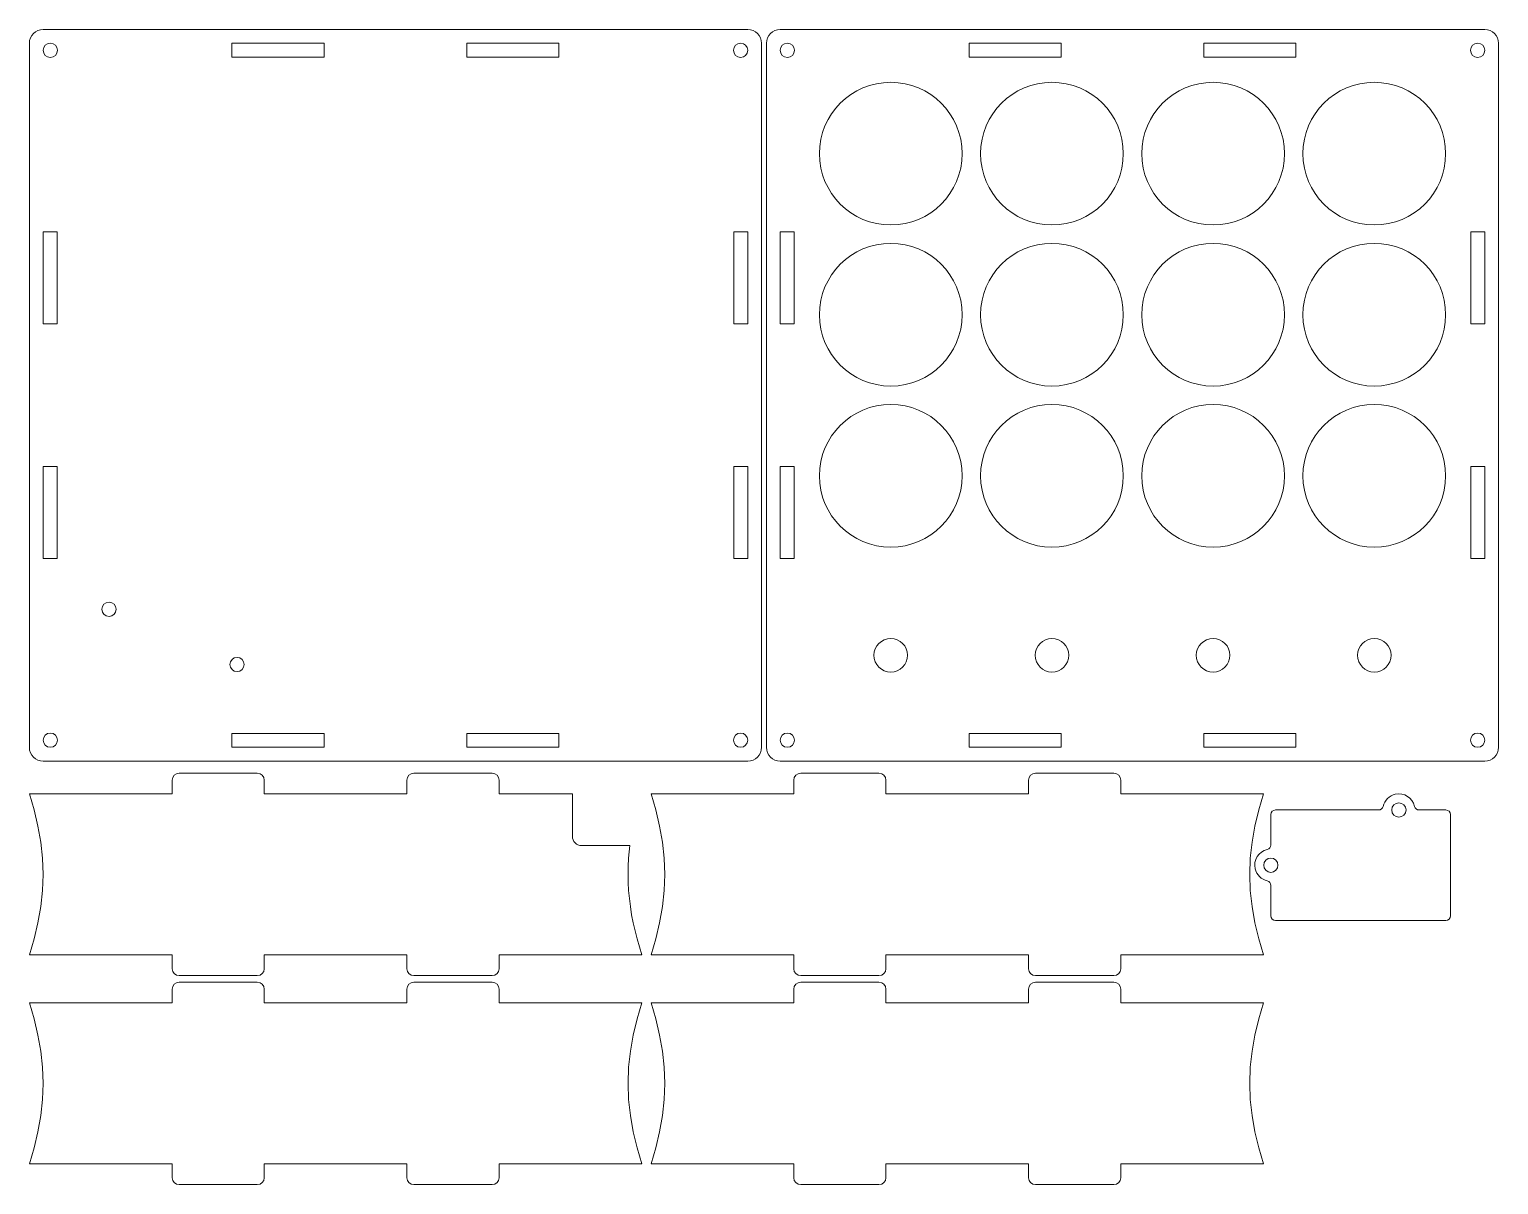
# Model space of a CAD drawing. Header units: inches. Extents: x 4 to 323, y -253 to -2.
import ezdxf

# ---------------------------------------------------------------- set-up
doc = ezdxf.new("R2010")
doc.units = ezdxf.units.IN
doc.header["$MEASUREMENT"] = 0
doc.layers.add('Layer 1', color=7, linetype='Continuous')

# ---------------------------------------------------------------- blocks, each defined once
blk = doc.blocks.new('block 3')
at = {"layer": 'Layer 1', "color": 22, "lineweight": 9, "true_color": 0xed1f24}
blk.add_open_spline([(50.25, -140.07), (50.25, -139.21), (49.56, -138.52), (48.7, -138.52), (47.85, -138.52), (47.15, -139.21), (47.15, -140.07), (47.15, -140.92), (47.85, -141.62), (48.7, -141.62), (49.56, -141.62), (50.25, -140.92), (50.25, -140.07), (50.25, -140.07), (50.25, -140.07), (50.25, -140.07)], degree=3, knots=[0, 0, 0, 0, 1, 1, 1, 2, 2, 2, 3, 3, 3, 4, 4, 4, 5, 5, 5, 5], dxfattribs=at)
blk = doc.blocks.new('block 4')
at = {"layer": 'Layer 1', "color": 22, "lineweight": 9, "true_color": 0xed1f24}
blk.add_open_spline([(22.45, -128.07), (22.45, -127.21), (21.76, -126.52), (20.9, -126.52), (20.04, -126.52), (19.35, -127.21), (19.35, -128.07), (19.35, -128.92), (20.04, -129.62), (20.9, -129.62), (21.76, -129.62), (22.45, -128.92), (22.45, -128.07), (22.45, -128.07), (22.45, -128.07), (22.45, -128.07)], degree=3, knots=[0, 0, 0, 0, 1, 1, 1, 2, 2, 2, 3, 3, 3, 4, 4, 4, 5, 5, 5, 5], dxfattribs=at)
blk = doc.blocks.new('block 5')
at = {"layer": 'Layer 1', "color": 22, "lineweight": 9, "true_color": 0xed1f24}
blk.add_lwpolyline([(6.6, -117.07), (9.6, -117.07), (9.6, -97.07), (6.6, -97.07), (6.6, -117.07)], dxfattribs=at)
blk = doc.blocks.new('block 6')
at = {"layer": 'Layer 1', "color": 22, "lineweight": 9, "true_color": 0xed1f24}
blk.add_lwpolyline([(6.6, -66.07), (9.6, -66.07), (9.6, -46.07), (6.6, -46.07), (6.6, -66.07)], dxfattribs=at)
blk = doc.blocks.new('block 7')
at = {"layer": 'Layer 1', "color": 22, "lineweight": 9, "true_color": 0xed1f24}
blk.add_open_spline([(159.6, -156.52), (159.6, -155.66), (158.91, -154.97), (158.05, -154.97), (157.2, -154.97), (156.5, -155.66), (156.5, -156.52), (156.5, -157.37), (157.2, -158.07), (158.05, -158.07), (158.91, -158.07), (159.6, -157.37), (159.6, -156.52), (159.6, -156.52), (159.6, -156.52), (159.6, -156.52)], degree=3, knots=[0, 0, 0, 0, 1, 1, 1, 2, 2, 2, 3, 3, 3, 4, 4, 4, 5, 5, 5, 5], dxfattribs=at)
blk = doc.blocks.new('block 8')
at = {"layer": 'Layer 1', "color": 22, "lineweight": 9, "true_color": 0xed1f24}
blk.add_open_spline([(9.7, -156.52), (9.7, -155.66), (9.01, -154.97), (8.15, -154.97), (7.3, -154.97), (6.6, -155.66), (6.6, -156.52), (6.6, -157.37), (7.3, -158.07), (8.15, -158.07), (9.01, -158.07), (9.7, -157.37), (9.7, -156.52), (9.7, -156.52), (9.7, -156.52), (9.7, -156.52)], degree=3, knots=[0, 0, 0, 0, 1, 1, 1, 2, 2, 2, 3, 3, 3, 4, 4, 4, 5, 5, 5, 5], dxfattribs=at)
blk = doc.blocks.new('block 9')
at = {"layer": 'Layer 1', "color": 22, "lineweight": 9, "true_color": 0xed1f24}
blk.add_open_spline([(159.6, -6.62), (159.6, -5.76), (158.91, -5.07), (158.05, -5.07), (157.2, -5.07), (156.5, -5.76), (156.5, -6.62), (156.5, -7.47), (157.2, -8.17), (158.05, -8.17), (158.91, -8.17), (159.6, -7.47), (159.6, -6.62), (159.6, -6.62), (159.6, -6.62), (159.6, -6.62)], degree=3, knots=[0, 0, 0, 0, 1, 1, 1, 2, 2, 2, 3, 3, 3, 4, 4, 4, 5, 5, 5, 5], dxfattribs=at)
blk = doc.blocks.new('block 10')
at = {"layer": 'Layer 1', "color": 22, "lineweight": 9, "true_color": 0xed1f24}
blk.add_open_spline([(9.7, -6.62), (9.7, -5.76), (9.01, -5.07), (8.15, -5.07), (7.3, -5.07), (6.6, -5.76), (6.6, -6.62), (6.6, -7.47), (7.3, -8.17), (8.15, -8.17), (9.01, -8.17), (9.7, -7.47), (9.7, -6.62), (9.7, -6.62), (9.7, -6.62), (9.7, -6.62)], degree=3, knots=[0, 0, 0, 0, 1, 1, 1, 2, 2, 2, 3, 3, 3, 4, 4, 4, 5, 5, 5, 5], dxfattribs=at)
blk = doc.blocks.new('block 11')
at = {"layer": 'Layer 1', "color": 22, "lineweight": 9, "true_color": 0xed1f24}
blk.add_lwpolyline([(67.6, -5.07), (47.6, -5.07), (47.6, -8.08), (67.6, -8.08), (67.6, -5.07)], dxfattribs=at)
blk = doc.blocks.new('block 12')
at = {"layer": 'Layer 1', "color": 22, "lineweight": 9, "true_color": 0xed1f24}
blk.add_lwpolyline([(159.6, -97.07), (156.59, -97.07), (156.59, -117.07), (159.6, -117.07), (159.6, -97.07)], dxfattribs=at)
blk = doc.blocks.new('block 13')
at = {"layer": 'Layer 1', "color": 22, "lineweight": 9, "true_color": 0xed1f24}
blk.add_lwpolyline([(67.6, -158.07), (67.6, -155.06), (47.6, -155.06), (47.6, -158.07), (67.6, -158.07)], dxfattribs=at)
blk = doc.blocks.new('block 14')
at = {"layer": 'Layer 1', "color": 22, "lineweight": 9, "true_color": 0xed1f24}
blk.add_lwpolyline([(98.6, -5.07), (98.6, -8.08), (118.6, -8.08), (118.6, -5.07), (98.6, -5.07)], dxfattribs=at)
blk = doc.blocks.new('block 15')
at = {"layer": 'Layer 1', "color": 22, "lineweight": 9, "true_color": 0xed1f24}
blk.add_lwpolyline([(159.6, -66.07), (159.6, -46.07), (156.59, -46.07), (156.59, -66.07), (159.6, -66.07)], dxfattribs=at)
blk = doc.blocks.new('block 16')
at = {"layer": 'Layer 1', "color": 22, "lineweight": 9, "true_color": 0xed1f24}
blk.add_lwpolyline([(98.6, -158.07), (118.6, -158.07), (118.6, -155.06), (98.6, -155.06), (98.6, -158.07)], dxfattribs=at)
blk = doc.blocks.new('block 17')
at = {"layer": 'Layer 1', "color": 22, "lineweight": 9, "true_color": 0xed1f24}
blk.add_open_spline([(162.6, -158.07), (162.6, -159.72), (161.26, -161.07), (159.6, -161.07), (159.6, -161.07), (6.6, -161.07), (6.6, -161.07), (4.95, -161.07), (3.6, -159.72), (3.6, -158.07), (3.6, -158.07), (3.6, -5.07), (3.6, -5.07), (3.6, -3.41), (4.95, -2.07), (6.6, -2.07), (6.6, -2.07), (159.6, -2.07), (159.6, -2.07), (161.26, -2.07), (162.6, -3.41), (162.6, -5.07), (162.6, -5.07), (162.6, -158.07), (162.6, -158.07)], degree=3, knots=[0, 0, 0, 0, 1, 1, 1, 2, 2, 2, 3, 3, 3, 4, 4, 4, 5, 5, 5, 6, 6, 6, 7, 7, 7, 8, 8, 8, 8], dxfattribs=at)
blk = doc.blocks.new('block 2')
at = {"layer": 'Layer 1'}
for name in ['block 17', 'block 10', 'block 11', 'block 14', 'block 9', 'block 6', 'block 15', 'block 5', 'block 12', 'block 4', 'block 3', 'block 8', 'block 13', 'block 16', 'block 7']:
    blk.add_blockref(name, (0, 0), dxfattribs=at)
blk = doc.blocks.new('block 19')
at = {"layer": 'Layer 1', "color": 22, "lineweight": 9, "true_color": 0xed1f24}
blk.add_open_spline([(229.31, -138.07), (229.31, -136.05), (227.68, -134.42), (225.66, -134.42), (223.65, -134.42), (222.01, -136.05), (222.01, -138.07), (222.01, -140.08), (223.65, -141.72), (225.66, -141.72), (227.68, -141.72), (229.31, -140.08), (229.31, -138.07), (229.31, -138.07), (229.31, -138.07), (229.31, -138.07)], degree=3, knots=[0, 0, 0, 0, 1, 1, 1, 2, 2, 2, 3, 3, 3, 4, 4, 4, 5, 5, 5, 5], dxfattribs=at)
blk = doc.blocks.new('block 20')
at = {"layer": 'Layer 1', "color": 22, "lineweight": 9, "true_color": 0xed1f24}
blk.add_open_spline([(206.16, -99.07), (206.16, -90.5), (199.22, -83.57), (190.66, -83.57), (182.1, -83.57), (175.16, -90.5), (175.16, -99.07), (175.16, -107.63), (182.1, -114.57), (190.66, -114.57), (199.22, -114.57), (206.16, -107.63), (206.16, -99.07), (206.16, -99.07), (206.16, -99.07), (206.16, -99.07)], degree=3, knots=[0, 0, 0, 0, 1, 1, 1, 2, 2, 2, 3, 3, 3, 4, 4, 4, 5, 5, 5, 5], dxfattribs=at)
blk = doc.blocks.new('block 21')
at = {"layer": 'Layer 1', "color": 22, "lineweight": 9, "true_color": 0xed1f24}
blk.add_open_spline([(206.16, -64.07), (206.16, -55.5), (199.22, -48.56), (190.66, -48.56), (182.1, -48.56), (175.16, -55.5), (175.16, -64.07), (175.16, -72.63), (182.1, -79.57), (190.66, -79.57), (199.22, -79.57), (206.16, -72.63), (206.16, -64.07), (206.16, -64.07), (206.16, -64.07), (206.16, -64.07)], degree=3, knots=[0, 0, 0, 0, 1, 1, 1, 2, 2, 2, 3, 3, 3, 4, 4, 4, 5, 5, 5, 5], dxfattribs=at)
blk = doc.blocks.new('block 22')
at = {"layer": 'Layer 1', "color": 22, "lineweight": 9, "true_color": 0xed1f24}
blk.add_open_spline([(311.16, -29.07), (311.16, -20.5), (304.22, -13.57), (295.66, -13.57), (287.1, -13.57), (280.16, -20.5), (280.16, -29.07), (280.16, -37.63), (287.1, -44.57), (295.66, -44.57), (304.22, -44.57), (311.16, -37.63), (311.16, -29.07), (311.16, -29.07), (311.16, -29.07), (311.16, -29.07)], degree=3, knots=[0, 0, 0, 0, 1, 1, 1, 2, 2, 2, 3, 3, 3, 4, 4, 4, 5, 5, 5, 5], dxfattribs=at)
blk = doc.blocks.new('block 23')
at = {"layer": 'Layer 1', "color": 22, "lineweight": 9, "true_color": 0xed1f24}
blk.add_open_spline([(241.16, -29.07), (241.16, -20.5), (234.22, -13.57), (225.66, -13.57), (217.1, -13.57), (210.16, -20.5), (210.16, -29.07), (210.16, -37.63), (217.1, -44.57), (225.66, -44.57), (234.22, -44.57), (241.16, -37.63), (241.16, -29.07), (241.16, -29.07), (241.16, -29.07), (241.16, -29.07)], degree=3, knots=[0, 0, 0, 0, 1, 1, 1, 2, 2, 2, 3, 3, 3, 4, 4, 4, 5, 5, 5, 5], dxfattribs=at)
blk = doc.blocks.new('block 24')
at = {"layer": 'Layer 1', "color": 22, "lineweight": 9, "true_color": 0xed1f24}
blk.add_open_spline([(311.16, -99.07), (311.16, -90.5), (304.22, -83.57), (295.66, -83.57), (287.1, -83.57), (280.16, -90.5), (280.16, -99.07), (280.16, -107.63), (287.1, -114.57), (295.66, -114.57), (304.22, -114.57), (311.16, -107.63), (311.16, -99.07), (311.16, -99.07), (311.16, -99.07), (311.16, -99.07)], degree=3, knots=[0, 0, 0, 0, 1, 1, 1, 2, 2, 2, 3, 3, 3, 4, 4, 4, 5, 5, 5, 5], dxfattribs=at)
blk = doc.blocks.new('block 25')
at = {"layer": 'Layer 1', "color": 22, "lineweight": 9, "true_color": 0xed1f24}
blk.add_open_spline([(276.16, -64.07), (276.16, -55.5), (269.22, -48.56), (260.66, -48.56), (252.1, -48.56), (245.16, -55.5), (245.16, -64.07), (245.16, -72.63), (252.1, -79.57), (260.66, -79.57), (269.22, -79.57), (276.16, -72.63), (276.16, -64.07), (276.16, -64.07), (276.16, -64.07), (276.16, -64.07)], degree=3, knots=[0, 0, 0, 0, 1, 1, 1, 2, 2, 2, 3, 3, 3, 4, 4, 4, 5, 5, 5, 5], dxfattribs=at)
blk = doc.blocks.new('block 26')
at = {"layer": 'Layer 1', "color": 22, "lineweight": 9, "true_color": 0xed1f24}
blk.add_open_spline([(299.31, -138.07), (299.31, -136.05), (297.68, -134.42), (295.66, -134.42), (293.65, -134.42), (292.01, -136.05), (292.01, -138.07), (292.01, -140.08), (293.65, -141.72), (295.66, -141.72), (297.68, -141.72), (299.31, -140.08), (299.31, -138.07), (299.31, -138.07), (299.31, -138.07), (299.31, -138.07)], degree=3, knots=[0, 0, 0, 0, 1, 1, 1, 2, 2, 2, 3, 3, 3, 4, 4, 4, 5, 5, 5, 5], dxfattribs=at)
blk = doc.blocks.new('block 27')
at = {"layer": 'Layer 1', "color": 22, "lineweight": 9, "true_color": 0xed1f24}
blk.add_open_spline([(264.31, -138.07), (264.31, -136.05), (262.68, -134.42), (260.66, -134.42), (258.65, -134.42), (257.01, -136.05), (257.01, -138.07), (257.01, -140.08), (258.65, -141.72), (260.66, -141.72), (262.68, -141.72), (264.31, -140.08), (264.31, -138.07), (264.31, -138.07), (264.31, -138.07), (264.31, -138.07)], degree=3, knots=[0, 0, 0, 0, 1, 1, 1, 2, 2, 2, 3, 3, 3, 4, 4, 4, 5, 5, 5, 5], dxfattribs=at)
blk = doc.blocks.new('block 28')
at = {"layer": 'Layer 1', "color": 22, "lineweight": 9, "true_color": 0xed1f24}
blk.add_open_spline([(241.16, -99.07), (241.16, -90.5), (234.22, -83.57), (225.66, -83.57), (217.1, -83.57), (210.16, -90.5), (210.16, -99.07), (210.16, -107.63), (217.1, -114.57), (225.66, -114.57), (234.22, -114.57), (241.16, -107.63), (241.16, -99.07), (241.16, -99.07), (241.16, -99.07), (241.16, -99.07)], degree=3, knots=[0, 0, 0, 0, 1, 1, 1, 2, 2, 2, 3, 3, 3, 4, 4, 4, 5, 5, 5, 5], dxfattribs=at)
blk = doc.blocks.new('block 29')
at = {"layer": 'Layer 1', "color": 22, "lineweight": 9, "true_color": 0xed1f24}
blk.add_open_spline([(241.16, -64.07), (241.16, -55.5), (234.22, -48.56), (225.66, -48.56), (217.1, -48.56), (210.16, -55.5), (210.16, -64.07), (210.16, -72.63), (217.1, -79.57), (225.66, -79.57), (234.22, -79.57), (241.16, -72.63), (241.16, -64.07), (241.16, -64.07), (241.16, -64.07), (241.16, -64.07)], degree=3, knots=[0, 0, 0, 0, 1, 1, 1, 2, 2, 2, 3, 3, 3, 4, 4, 4, 5, 5, 5, 5], dxfattribs=at)
blk = doc.blocks.new('block 30')
at = {"layer": 'Layer 1', "color": 22, "lineweight": 9, "true_color": 0xed1f24}
blk.add_open_spline([(276.16, -29.07), (276.16, -20.5), (269.22, -13.57), (260.66, -13.57), (252.1, -13.57), (245.16, -20.5), (245.16, -29.07), (245.16, -37.63), (252.1, -44.57), (260.66, -44.57), (269.22, -44.57), (276.16, -37.63), (276.16, -29.07), (276.16, -29.07), (276.16, -29.07), (276.16, -29.07)], degree=3, knots=[0, 0, 0, 0, 1, 1, 1, 2, 2, 2, 3, 3, 3, 4, 4, 4, 5, 5, 5, 5], dxfattribs=at)
blk = doc.blocks.new('block 31')
at = {"layer": 'Layer 1', "color": 22, "lineweight": 9, "true_color": 0xed1f24}
blk.add_open_spline([(206.16, -29.07), (206.16, -20.5), (199.22, -13.57), (190.66, -13.57), (182.1, -13.57), (175.16, -20.5), (175.16, -29.07), (175.16, -37.63), (182.1, -44.57), (190.66, -44.57), (199.22, -44.57), (206.16, -37.63), (206.16, -29.07), (206.16, -29.07), (206.16, -29.07), (206.16, -29.07)], degree=3, knots=[0, 0, 0, 0, 1, 1, 1, 2, 2, 2, 3, 3, 3, 4, 4, 4, 5, 5, 5, 5], dxfattribs=at)
blk = doc.blocks.new('block 32')
at = {"layer": 'Layer 1', "color": 22, "lineweight": 9, "true_color": 0xed1f24}
blk.add_open_spline([(276.16, -99.07), (276.16, -90.5), (269.22, -83.57), (260.66, -83.57), (252.1, -83.57), (245.16, -90.5), (245.16, -99.07), (245.16, -107.63), (252.1, -114.57), (260.66, -114.57), (269.22, -114.57), (276.16, -107.63), (276.16, -99.07), (276.16, -99.07), (276.16, -99.07), (276.16, -99.07)], degree=3, knots=[0, 0, 0, 0, 1, 1, 1, 2, 2, 2, 3, 3, 3, 4, 4, 4, 5, 5, 5, 5], dxfattribs=at)
blk = doc.blocks.new('block 33')
at = {"layer": 'Layer 1', "color": 22, "lineweight": 9, "true_color": 0xed1f24}
blk.add_open_spline([(311.16, -64.07), (311.16, -55.5), (304.22, -48.56), (295.66, -48.56), (287.1, -48.56), (280.16, -55.5), (280.16, -64.07), (280.16, -72.63), (287.1, -79.57), (295.66, -79.57), (304.22, -79.57), (311.16, -72.63), (311.16, -64.07), (311.16, -64.07), (311.16, -64.07), (311.16, -64.07)], degree=3, knots=[0, 0, 0, 0, 1, 1, 1, 2, 2, 2, 3, 3, 3, 4, 4, 4, 5, 5, 5, 5], dxfattribs=at)
blk = doc.blocks.new('block 34')
at = {"layer": 'Layer 1', "color": 22, "lineweight": 9, "true_color": 0xed1f24}
blk.add_open_spline([(194.31, -138.07), (194.31, -136.05), (192.68, -134.42), (190.66, -134.42), (188.65, -134.42), (187.01, -136.05), (187.01, -138.07), (187.01, -140.08), (188.65, -141.72), (190.66, -141.72), (192.68, -141.72), (194.31, -140.08), (194.31, -138.07), (194.31, -138.07), (194.31, -138.07), (194.31, -138.07)], degree=3, knots=[0, 0, 0, 0, 1, 1, 1, 2, 2, 2, 3, 3, 3, 4, 4, 4, 5, 5, 5, 5], dxfattribs=at)
blk = doc.blocks.new('block 35')
at = {"layer": 'Layer 1', "color": 22, "lineweight": 9, "true_color": 0xed1f24}
blk.add_open_spline([(166.66, -161.07), (165, -161.07), (163.66, -159.72), (163.66, -158.07), (163.66, -158.07), (163.66, -5.07), (163.66, -5.07), (163.66, -3.41), (165, -2.07), (166.66, -2.07), (166.66, -2.07), (319.66, -2.07), (319.66, -2.07), (321.32, -2.07), (322.66, -3.41), (322.66, -5.07), (322.66, -5.07), (322.66, -158.07), (322.66, -158.07), (322.66, -159.72), (321.32, -161.07), (319.66, -161.07), (319.66, -161.07), (166.66, -161.07), (166.66, -161.07)], degree=3, knots=[0, 0, 0, 0, 1, 1, 1, 2, 2, 2, 3, 3, 3, 4, 4, 4, 5, 5, 5, 6, 6, 6, 7, 7, 7, 8, 8, 8, 8], dxfattribs=at)
blk = doc.blocks.new('block 36')
at = {"layer": 'Layer 1', "color": 22, "lineweight": 9, "true_color": 0xed1f24}
blk.add_open_spline([(169.76, -6.62), (169.76, -5.76), (169.07, -5.07), (168.21, -5.07), (167.35, -5.07), (166.66, -5.76), (166.66, -6.62), (166.66, -7.47), (167.35, -8.17), (168.21, -8.17), (169.07, -8.17), (169.76, -7.47), (169.76, -6.62), (169.76, -6.62), (169.76, -6.62), (169.76, -6.62)], degree=3, knots=[0, 0, 0, 0, 1, 1, 1, 2, 2, 2, 3, 3, 3, 4, 4, 4, 5, 5, 5, 5], dxfattribs=at)
blk = doc.blocks.new('block 37')
at = {"layer": 'Layer 1', "color": 22, "lineweight": 9, "true_color": 0xed1f24}
blk.add_open_spline([(319.66, -6.62), (319.66, -5.76), (318.97, -5.07), (318.11, -5.07), (317.26, -5.07), (316.56, -5.76), (316.56, -6.62), (316.56, -7.47), (317.26, -8.17), (318.11, -8.17), (318.97, -8.17), (319.66, -7.47), (319.66, -6.62), (319.66, -6.62), (319.66, -6.62), (319.66, -6.62)], degree=3, knots=[0, 0, 0, 0, 1, 1, 1, 2, 2, 2, 3, 3, 3, 4, 4, 4, 5, 5, 5, 5], dxfattribs=at)
blk = doc.blocks.new('block 38')
at = {"layer": 'Layer 1', "color": 22, "lineweight": 9, "true_color": 0xed1f24}
blk.add_open_spline([(169.76, -156.52), (169.76, -155.66), (169.07, -154.97), (168.21, -154.97), (167.35, -154.97), (166.66, -155.66), (166.66, -156.52), (166.66, -157.37), (167.35, -158.07), (168.21, -158.07), (169.07, -158.07), (169.76, -157.37), (169.76, -156.52), (169.76, -156.52), (169.76, -156.52), (169.76, -156.52)], degree=3, knots=[0, 0, 0, 0, 1, 1, 1, 2, 2, 2, 3, 3, 3, 4, 4, 4, 5, 5, 5, 5], dxfattribs=at)
blk = doc.blocks.new('block 39')
at = {"layer": 'Layer 1', "color": 22, "lineweight": 9, "true_color": 0xed1f24}
blk.add_open_spline([(319.66, -156.52), (319.66, -155.66), (318.97, -154.97), (318.11, -154.97), (317.26, -154.97), (316.56, -155.66), (316.56, -156.52), (316.56, -157.37), (317.26, -158.07), (318.11, -158.07), (318.97, -158.07), (319.66, -157.37), (319.66, -156.52), (319.66, -156.52), (319.66, -156.52), (319.66, -156.52)], degree=3, knots=[0, 0, 0, 0, 1, 1, 1, 2, 2, 2, 3, 3, 3, 4, 4, 4, 5, 5, 5, 5], dxfattribs=at)
blk = doc.blocks.new('block 40')
at = {"layer": 'Layer 1', "color": 22, "lineweight": 9, "true_color": 0xed1f24}
blk.add_lwpolyline([(169.67, -46.07), (166.66, -46.07), (166.66, -66.07), (169.67, -66.07), (169.67, -46.07)], dxfattribs=at)
blk = doc.blocks.new('block 41')
at = {"layer": 'Layer 1', "color": 22, "lineweight": 9, "true_color": 0xed1f24}
blk.add_lwpolyline([(316.65, -97.07), (316.65, -117.07), (319.66, -117.07), (319.66, -97.07), (316.65, -97.07)], dxfattribs=at)
blk = doc.blocks.new('block 42')
at = {"layer": 'Layer 1', "color": 22, "lineweight": 9, "true_color": 0xed1f24}
blk.add_lwpolyline([(278.66, -155.06), (258.66, -155.06), (258.66, -158.07), (278.66, -158.07), (278.66, -155.06)], dxfattribs=at)
blk = doc.blocks.new('block 43')
at = {"layer": 'Layer 1', "color": 22, "lineweight": 9, "true_color": 0xed1f24}
blk.add_lwpolyline([(227.66, -5.07), (207.66, -5.07), (207.66, -8.08), (227.66, -8.08), (227.66, -5.07)], dxfattribs=at)
blk = doc.blocks.new('block 44')
at = {"layer": 'Layer 1', "color": 22, "lineweight": 9, "true_color": 0xed1f24}
blk.add_lwpolyline([(169.67, -117.07), (169.67, -97.07), (166.66, -97.07), (166.66, -117.07), (169.67, -117.07)], dxfattribs=at)
blk = doc.blocks.new('block 45')
at = {"layer": 'Layer 1', "color": 22, "lineweight": 9, "true_color": 0xed1f24}
blk.add_lwpolyline([(319.66, -66.07), (319.66, -46.07), (316.65, -46.07), (316.65, -66.07), (319.66, -66.07)], dxfattribs=at)
blk = doc.blocks.new('block 46')
at = {"layer": 'Layer 1', "color": 22, "lineweight": 9, "true_color": 0xed1f24}
blk.add_lwpolyline([(227.66, -155.06), (207.66, -155.06), (207.66, -158.07), (227.66, -158.07), (227.66, -155.06)], dxfattribs=at)
blk = doc.blocks.new('block 47')
at = {"layer": 'Layer 1', "color": 22, "lineweight": 9, "true_color": 0xed1f24}
blk.add_lwpolyline([(258.66, -8.08), (278.66, -8.08), (278.66, -5.07), (258.66, -5.07), (258.66, -8.08)], dxfattribs=at)
blk = doc.blocks.new('block 18')
at = {"layer": 'Layer 1'}
for name in ['block 35', 'block 36', 'block 43', 'block 47', 'block 37', 'block 31', 'block 23', 'block 30', 'block 22', 'block 40', 'block 45', 'block 21', 'block 29', 'block 25', 'block 33', 'block 20', 'block 28', 'block 32', 'block 24', 'block 44', 'block 41', 'block 34', 'block 19', 'block 27', 'block 26', 'block 38', 'block 46', 'block 42', 'block 39']:
    blk.add_blockref(name, (0, 0), dxfattribs=at)
blk = doc.blocks.new('block 49')
at = {"layer": 'Layer 1', "color": 22, "lineweight": 9, "true_color": 0xed1f24}
blk.add_open_spline([(105.6, -210.6), (105.6, -209.77), (104.93, -209.1), (104.1, -209.1)], degree=3, dxfattribs=at)
blk = doc.blocks.new('block 50')
at = {"layer": 'Layer 1', "color": 22, "lineweight": 9, "true_color": 0xed1f24}
blk.add_lwpolyline([(104.1, -209.1), (87.1, -209.1)], dxfattribs=at)
blk = doc.blocks.new('block 51')
at = {"layer": 'Layer 1', "color": 22, "lineweight": 9, "true_color": 0xed1f24}
blk.add_open_spline([(87.1, -209.1), (86.27, -209.1), (85.6, -209.77), (85.6, -210.6)], degree=3, dxfattribs=at)
blk = doc.blocks.new('block 52')
at = {"layer": 'Layer 1', "color": 22, "lineweight": 9, "true_color": 0xed1f24}
blk.add_lwpolyline([(85.6, -210.6), (85.6, -213.6)], dxfattribs=at)
blk = doc.blocks.new('block 53')
at = {"layer": 'Layer 1', "color": 22, "lineweight": 9, "true_color": 0xed1f24}
blk.add_lwpolyline([(85.6, -213.6), (54.6, -213.6)], dxfattribs=at)
blk = doc.blocks.new('block 54')
at = {"layer": 'Layer 1', "color": 22, "lineweight": 9, "true_color": 0xed1f24}
blk.add_lwpolyline([(54.6, -213.6), (54.6, -210.6)], dxfattribs=at)
blk = doc.blocks.new('block 55')
at = {"layer": 'Layer 1', "color": 22, "lineweight": 9, "true_color": 0xed1f24}
blk.add_open_spline([(54.6, -210.6), (54.6, -209.77), (53.93, -209.1), (53.1, -209.1)], degree=3, dxfattribs=at)
blk = doc.blocks.new('block 56')
at = {"layer": 'Layer 1', "color": 22, "lineweight": 9, "true_color": 0xed1f24}
blk.add_lwpolyline([(53.1, -209.1), (36.1, -209.1)], dxfattribs=at)
blk = doc.blocks.new('block 57')
at = {"layer": 'Layer 1', "color": 22, "lineweight": 9, "true_color": 0xed1f24}
blk.add_open_spline([(36.1, -209.1), (35.27, -209.1), (34.6, -209.77), (34.6, -210.6)], degree=3, dxfattribs=at)
blk = doc.blocks.new('block 58')
at = {"layer": 'Layer 1', "color": 22, "lineweight": 9, "true_color": 0xed1f24}
blk.add_lwpolyline([(34.6, -210.6), (34.6, -213.6)], dxfattribs=at)
blk = doc.blocks.new('block 59')
at = {"layer": 'Layer 1', "color": 22, "lineweight": 9, "true_color": 0xed1f24}
blk.add_lwpolyline([(34.6, -213.6), (3.6, -213.6)], dxfattribs=at)
blk = doc.blocks.new('block 60')
at = {"layer": 'Layer 1', "color": 22, "lineweight": 9, "true_color": 0xed1f24}
blk.add_lwpolyline([(3.6, -213.6), (4.64, -217.1), (5.47, -220.6), (6.09, -224.1), (6.47, -227.6), (6.6, -231.1), (6.47, -234.6), (6.09, -238.1), (5.47, -241.6), (4.64, -245.1), (3.6, -248.6)], dxfattribs=at)
blk = doc.blocks.new('block 61')
at = {"layer": 'Layer 1', "color": 22, "lineweight": 9, "true_color": 0xed1f24}
blk.add_lwpolyline([(3.6, -248.6), (34.6, -248.6)], dxfattribs=at)
blk = doc.blocks.new('block 62')
at = {"layer": 'Layer 1', "color": 22, "lineweight": 9, "true_color": 0xed1f24}
blk.add_lwpolyline([(34.6, -248.6), (34.6, -251.6)], dxfattribs=at)
blk = doc.blocks.new('block 63')
at = {"layer": 'Layer 1', "color": 22, "lineweight": 9, "true_color": 0xed1f24}
blk.add_open_spline([(34.6, -251.6), (34.6, -252.43), (35.27, -253.1), (36.1, -253.1)], degree=3, dxfattribs=at)
blk = doc.blocks.new('block 64')
at = {"layer": 'Layer 1', "color": 22, "lineweight": 9, "true_color": 0xed1f24}
blk.add_lwpolyline([(36.1, -253.1), (53.1, -253.1)], dxfattribs=at)
blk = doc.blocks.new('block 65')
at = {"layer": 'Layer 1', "color": 22, "lineweight": 9, "true_color": 0xed1f24}
blk.add_open_spline([(53.1, -253.1), (53.93, -253.1), (54.6, -252.43), (54.6, -251.6)], degree=3, dxfattribs=at)
blk = doc.blocks.new('block 66')
at = {"layer": 'Layer 1', "color": 22, "lineweight": 9, "true_color": 0xed1f24}
blk.add_lwpolyline([(54.6, -251.6), (54.6, -248.6)], dxfattribs=at)
blk = doc.blocks.new('block 67')
at = {"layer": 'Layer 1', "color": 22, "lineweight": 9, "true_color": 0xed1f24}
blk.add_lwpolyline([(54.6, -248.6), (85.6, -248.6)], dxfattribs=at)
blk = doc.blocks.new('block 68')
at = {"layer": 'Layer 1', "color": 22, "lineweight": 9, "true_color": 0xed1f24}
blk.add_lwpolyline([(85.6, -248.6), (85.6, -251.6)], dxfattribs=at)
blk = doc.blocks.new('block 69')
at = {"layer": 'Layer 1', "color": 22, "lineweight": 9, "true_color": 0xed1f24}
blk.add_open_spline([(85.6, -251.6), (85.6, -252.43), (86.27, -253.1), (87.1, -253.1)], degree=3, dxfattribs=at)
blk = doc.blocks.new('block 70')
at = {"layer": 'Layer 1', "color": 22, "lineweight": 9, "true_color": 0xed1f24}
blk.add_lwpolyline([(87.1, -253.1), (104.1, -253.1)], dxfattribs=at)
blk = doc.blocks.new('block 71')
at = {"layer": 'Layer 1', "color": 22, "lineweight": 9, "true_color": 0xed1f24}
blk.add_open_spline([(104.1, -253.1), (104.93, -253.1), (105.6, -252.43), (105.6, -251.6)], degree=3, dxfattribs=at)
blk = doc.blocks.new('block 72')
at = {"layer": 'Layer 1', "color": 22, "lineweight": 9, "true_color": 0xed1f24}
blk.add_lwpolyline([(105.6, -251.6), (105.6, -248.6)], dxfattribs=at)
blk = doc.blocks.new('block 73')
at = {"layer": 'Layer 1', "color": 22, "lineweight": 9, "true_color": 0xed1f24}
blk.add_lwpolyline([(105.6, -248.6), (136.6, -248.6)], dxfattribs=at)
blk = doc.blocks.new('block 74')
at = {"layer": 'Layer 1', "color": 22, "lineweight": 9, "true_color": 0xed1f24}
blk.add_lwpolyline([(136.6, -248.6), (135.56, -245.1), (134.73, -241.6), (134.11, -238.1), (133.73, -234.6), (133.6, -231.1), (133.73, -227.6), (134.11, -224.1), (134.73, -220.6), (135.56, -217.1), (136.6, -213.6)], dxfattribs=at)
blk = doc.blocks.new('block 75')
at = {"layer": 'Layer 1', "color": 22, "lineweight": 9, "true_color": 0xed1f24}
blk.add_lwpolyline([(136.6, -213.6), (105.6, -213.6)], dxfattribs=at)
blk = doc.blocks.new('block 76')
at = {"layer": 'Layer 1', "color": 22, "lineweight": 9, "true_color": 0xed1f24}
blk.add_lwpolyline([(105.6, -213.6), (105.6, -210.6)], dxfattribs=at)
blk = doc.blocks.new('block 48')
at = {"layer": 'Layer 1'}
for name in ['block 57', 'block 56', 'block 55', 'block 51', 'block 50', 'block 49', 'block 59', 'block 60', 'block 58', 'block 54', 'block 53', 'block 52', 'block 76', 'block 75', 'block 74', 'block 61', 'block 62', 'block 66', 'block 67', 'block 68', 'block 72', 'block 73', 'block 63', 'block 65', 'block 69', 'block 71', 'block 64', 'block 70']:
    blk.add_blockref(name, (0, 0), dxfattribs=at)
blk = doc.blocks.new('block 78')
at = {"layer": 'Layer 1', "color": 22, "lineweight": 9, "true_color": 0xed1f24}
blk.add_lwpolyline([(121.51, -177.43), (121.51, -168.19)], dxfattribs=at)
blk = doc.blocks.new('block 79')
at = {"layer": 'Layer 1', "color": 22, "lineweight": 9, "true_color": 0xed1f24}
blk.add_lwpolyline([(121.51, -168.19), (105.6, -168.19)], dxfattribs=at)
blk = doc.blocks.new('block 80')
at = {"layer": 'Layer 1', "color": 22, "lineweight": 9, "true_color": 0xed1f24}
blk.add_lwpolyline([(105.6, -168.19), (105.6, -165.19)], dxfattribs=at)
blk = doc.blocks.new('block 81')
at = {"layer": 'Layer 1', "color": 22, "lineweight": 9, "true_color": 0xed1f24}
blk.add_open_spline([(105.6, -165.19), (105.6, -164.36), (104.93, -163.69), (104.1, -163.69)], degree=3, dxfattribs=at)
blk = doc.blocks.new('block 82')
at = {"layer": 'Layer 1', "color": 22, "lineweight": 9, "true_color": 0xed1f24}
blk.add_lwpolyline([(104.1, -163.69), (87.1, -163.69)], dxfattribs=at)
blk = doc.blocks.new('block 83')
at = {"layer": 'Layer 1', "color": 22, "lineweight": 9, "true_color": 0xed1f24}
blk.add_open_spline([(87.1, -163.69), (86.27, -163.69), (85.6, -164.36), (85.6, -165.19)], degree=3, dxfattribs=at)
blk = doc.blocks.new('block 84')
at = {"layer": 'Layer 1', "color": 22, "lineweight": 9, "true_color": 0xed1f24}
blk.add_lwpolyline([(85.6, -165.19), (85.6, -168.19)], dxfattribs=at)
blk = doc.blocks.new('block 85')
at = {"layer": 'Layer 1', "color": 22, "lineweight": 9, "true_color": 0xed1f24}
blk.add_lwpolyline([(85.6, -168.19), (54.6, -168.19)], dxfattribs=at)
blk = doc.blocks.new('block 86')
at = {"layer": 'Layer 1', "color": 22, "lineweight": 9, "true_color": 0xed1f24}
blk.add_lwpolyline([(54.6, -168.19), (54.6, -165.19)], dxfattribs=at)
blk = doc.blocks.new('block 87')
at = {"layer": 'Layer 1', "color": 22, "lineweight": 9, "true_color": 0xed1f24}
blk.add_open_spline([(54.6, -165.19), (54.6, -164.36), (53.93, -163.69), (53.1, -163.69)], degree=3, dxfattribs=at)
blk = doc.blocks.new('block 88')
at = {"layer": 'Layer 1', "color": 22, "lineweight": 9, "true_color": 0xed1f24}
blk.add_lwpolyline([(53.1, -163.69), (36.1, -163.69)], dxfattribs=at)
blk = doc.blocks.new('block 89')
at = {"layer": 'Layer 1', "color": 22, "lineweight": 9, "true_color": 0xed1f24}
blk.add_open_spline([(36.1, -163.69), (35.27, -163.69), (34.6, -164.36), (34.6, -165.19)], degree=3, dxfattribs=at)
blk = doc.blocks.new('block 90')
at = {"layer": 'Layer 1', "color": 22, "lineweight": 9, "true_color": 0xed1f24}
blk.add_lwpolyline([(34.6, -165.19), (34.6, -168.19)], dxfattribs=at)
blk = doc.blocks.new('block 91')
at = {"layer": 'Layer 1', "color": 22, "lineweight": 9, "true_color": 0xed1f24}
blk.add_lwpolyline([(34.6, -168.19), (3.6, -168.19)], dxfattribs=at)
blk = doc.blocks.new('block 92')
at = {"layer": 'Layer 1', "color": 22, "lineweight": 9, "true_color": 0xed1f24}
blk.add_lwpolyline([(3.6, -203.19), (4.64, -199.69), (5.47, -196.19), (6.09, -192.69), (6.47, -189.19), (6.6, -185.69), (6.47, -182.19), (6.09, -178.69), (5.47, -175.19), (4.64, -171.69), (3.6, -168.19)], dxfattribs=at)
blk = doc.blocks.new('block 93')
at = {"layer": 'Layer 1', "color": 22, "lineweight": 9, "true_color": 0xed1f24}
blk.add_lwpolyline([(3.6, -203.19), (34.6, -203.19)], dxfattribs=at)
blk = doc.blocks.new('block 94')
at = {"layer": 'Layer 1', "color": 22, "lineweight": 9, "true_color": 0xed1f24}
blk.add_lwpolyline([(34.6, -203.19), (34.6, -206.19)], dxfattribs=at)
blk = doc.blocks.new('block 95')
at = {"layer": 'Layer 1', "color": 22, "lineweight": 9, "true_color": 0xed1f24}
blk.add_open_spline([(34.6, -206.19), (34.6, -207.01), (35.27, -207.69), (36.1, -207.69)], degree=3, dxfattribs=at)
blk = doc.blocks.new('block 96')
at = {"layer": 'Layer 1', "color": 22, "lineweight": 9, "true_color": 0xed1f24}
blk.add_lwpolyline([(36.1, -207.69), (53.1, -207.69)], dxfattribs=at)
blk = doc.blocks.new('block 97')
at = {"layer": 'Layer 1', "color": 22, "lineweight": 9, "true_color": 0xed1f24}
blk.add_open_spline([(53.1, -207.69), (53.93, -207.69), (54.6, -207.01), (54.6, -206.19)], degree=3, dxfattribs=at)
blk = doc.blocks.new('block 98')
at = {"layer": 'Layer 1', "color": 22, "lineweight": 9, "true_color": 0xed1f24}
blk.add_lwpolyline([(54.6, -206.19), (54.6, -203.19)], dxfattribs=at)
blk = doc.blocks.new('block 99')
at = {"layer": 'Layer 1', "color": 22, "lineweight": 9, "true_color": 0xed1f24}
blk.add_lwpolyline([(54.6, -203.19), (85.6, -203.19)], dxfattribs=at)
blk = doc.blocks.new('block 100')
at = {"layer": 'Layer 1', "color": 22, "lineweight": 9, "true_color": 0xed1f24}
blk.add_lwpolyline([(85.6, -203.19), (85.6, -206.19)], dxfattribs=at)
blk = doc.blocks.new('block 101')
at = {"layer": 'Layer 1', "color": 22, "lineweight": 9, "true_color": 0xed1f24}
blk.add_open_spline([(85.6, -206.19), (85.6, -207.01), (86.27, -207.69), (87.1, -207.69)], degree=3, dxfattribs=at)
blk = doc.blocks.new('block 102')
at = {"layer": 'Layer 1', "color": 22, "lineweight": 9, "true_color": 0xed1f24}
blk.add_lwpolyline([(87.1, -207.69), (104.1, -207.69)], dxfattribs=at)
blk = doc.blocks.new('block 103')
at = {"layer": 'Layer 1', "color": 22, "lineweight": 9, "true_color": 0xed1f24}
blk.add_open_spline([(104.1, -207.69), (104.93, -207.69), (105.6, -207.01), (105.6, -206.19)], degree=3, dxfattribs=at)
blk = doc.blocks.new('block 104')
at = {"layer": 'Layer 1', "color": 22, "lineweight": 9, "true_color": 0xed1f24}
blk.add_lwpolyline([(105.6, -206.19), (105.6, -203.19)], dxfattribs=at)
blk = doc.blocks.new('block 105')
at = {"layer": 'Layer 1', "color": 22, "lineweight": 9, "true_color": 0xed1f24}
blk.add_lwpolyline([(105.6, -203.19), (136.6, -203.19)], dxfattribs=at)
blk = doc.blocks.new('block 106')
at = {"layer": 'Layer 1', "color": 22, "lineweight": 9, "true_color": 0xed1f24}
blk.add_lwpolyline([(136.6, -203.19), (136.06, -201.44), (135.56, -199.69), (135.12, -197.94), (134.73, -196.19), (134.39, -194.44), (134.11, -192.69), (133.89, -190.94), (133.73, -189.19), (133.64, -187.44), (133.6, -185.69), (133.64, -183.94), (133.73, -182.19), (134.01, -179.43)], dxfattribs=at)
blk = doc.blocks.new('block 107')
at = {"layer": 'Layer 1', "color": 22, "lineweight": 9, "true_color": 0xed1f24}
blk.add_lwpolyline([(134.01, -179.43), (123.51, -179.43)], dxfattribs=at)
blk = doc.blocks.new('block 108')
at = {"layer": 'Layer 1', "color": 22, "lineweight": 9, "true_color": 0xed1f24}
blk.add_open_spline([(121.51, -177.43), (121.51, -178.53), (122.41, -179.43), (123.51, -179.43)], degree=3, dxfattribs=at)
blk = doc.blocks.new('block 77')
at = {"layer": 'Layer 1'}
for name in ['block 89', 'block 90', 'block 88', 'block 87', 'block 86', 'block 83', 'block 84', 'block 82', 'block 81', 'block 80', 'block 91', 'block 92', 'block 85', 'block 79', 'block 78', 'block 108', 'block 107', 'block 106', 'block 93', 'block 94', 'block 98', 'block 99', 'block 100', 'block 104', 'block 105', 'block 95', 'block 97', 'block 101', 'block 103', 'block 96', 'block 102']:
    blk.add_blockref(name, (0, 0), dxfattribs=at)
blk = doc.blocks.new('block 110')
at = {"layer": 'Layer 1', "color": 22, "lineweight": 9, "true_color": 0xed1f24}
blk.add_open_spline([(239.1, -207.69), (239.93, -207.69), (240.6, -207.01), (240.6, -206.19)], degree=3, dxfattribs=at)
blk = doc.blocks.new('block 111')
at = {"layer": 'Layer 1', "color": 22, "lineweight": 9, "true_color": 0xed1f24}
blk.add_lwpolyline([(240.6, -206.19), (240.6, -203.19)], dxfattribs=at)
blk = doc.blocks.new('block 112')
at = {"layer": 'Layer 1', "color": 22, "lineweight": 9, "true_color": 0xed1f24}
blk.add_lwpolyline([(240.6, -203.19), (271.6, -203.19)], dxfattribs=at)
blk = doc.blocks.new('block 113')
at = {"layer": 'Layer 1', "color": 22, "lineweight": 9, "true_color": 0xed1f24}
blk.add_lwpolyline([(271.6, -168.19), (270.56, -171.69), (269.73, -175.19), (269.11, -178.69), (268.73, -182.19), (268.6, -185.69), (268.73, -189.19), (269.11, -192.69), (269.73, -196.19), (270.56, -199.69), (271.6, -203.19)], dxfattribs=at)
blk = doc.blocks.new('block 114')
at = {"layer": 'Layer 1', "color": 22, "lineweight": 9, "true_color": 0xed1f24}
blk.add_lwpolyline([(271.6, -168.19), (240.6, -168.19)], dxfattribs=at)
blk = doc.blocks.new('block 115')
at = {"layer": 'Layer 1', "color": 22, "lineweight": 9, "true_color": 0xed1f24}
blk.add_lwpolyline([(240.6, -168.19), (240.6, -165.19)], dxfattribs=at)
blk = doc.blocks.new('block 116')
at = {"layer": 'Layer 1', "color": 22, "lineweight": 9, "true_color": 0xed1f24}
blk.add_open_spline([(240.6, -165.19), (240.6, -164.36), (239.93, -163.69), (239.1, -163.69)], degree=3, dxfattribs=at)
blk = doc.blocks.new('block 117')
at = {"layer": 'Layer 1', "color": 22, "lineweight": 9, "true_color": 0xed1f24}
blk.add_lwpolyline([(239.1, -163.69), (222.1, -163.69)], dxfattribs=at)
blk = doc.blocks.new('block 118')
at = {"layer": 'Layer 1', "color": 22, "lineweight": 9, "true_color": 0xed1f24}
blk.add_open_spline([(222.1, -163.69), (221.27, -163.69), (220.6, -164.36), (220.6, -165.19)], degree=3, dxfattribs=at)
blk = doc.blocks.new('block 119')
at = {"layer": 'Layer 1', "color": 22, "lineweight": 9, "true_color": 0xed1f24}
blk.add_lwpolyline([(220.6, -165.19), (220.6, -168.19)], dxfattribs=at)
blk = doc.blocks.new('block 120')
at = {"layer": 'Layer 1', "color": 22, "lineweight": 9, "true_color": 0xed1f24}
blk.add_lwpolyline([(220.6, -168.19), (189.6, -168.19)], dxfattribs=at)
blk = doc.blocks.new('block 121')
at = {"layer": 'Layer 1', "color": 22, "lineweight": 9, "true_color": 0xed1f24}
blk.add_lwpolyline([(189.6, -168.19), (189.6, -165.19)], dxfattribs=at)
blk = doc.blocks.new('block 122')
at = {"layer": 'Layer 1', "color": 22, "lineweight": 9, "true_color": 0xed1f24}
blk.add_open_spline([(189.6, -165.19), (189.6, -164.36), (188.93, -163.69), (188.1, -163.69)], degree=3, dxfattribs=at)
blk = doc.blocks.new('block 123')
at = {"layer": 'Layer 1', "color": 22, "lineweight": 9, "true_color": 0xed1f24}
blk.add_lwpolyline([(188.1, -163.69), (171.1, -163.69)], dxfattribs=at)
blk = doc.blocks.new('block 124')
at = {"layer": 'Layer 1', "color": 22, "lineweight": 9, "true_color": 0xed1f24}
blk.add_open_spline([(171.1, -163.69), (170.27, -163.69), (169.6, -164.36), (169.6, -165.19)], degree=3, dxfattribs=at)
blk = doc.blocks.new('block 125')
at = {"layer": 'Layer 1', "color": 22, "lineweight": 9, "true_color": 0xed1f24}
blk.add_lwpolyline([(169.6, -165.19), (169.6, -168.19)], dxfattribs=at)
blk = doc.blocks.new('block 126')
at = {"layer": 'Layer 1', "color": 22, "lineweight": 9, "true_color": 0xed1f24}
blk.add_lwpolyline([(169.6, -168.19), (138.6, -168.19)], dxfattribs=at)
blk = doc.blocks.new('block 127')
at = {"layer": 'Layer 1', "color": 22, "lineweight": 9, "true_color": 0xed1f24}
blk.add_lwpolyline([(138.6, -168.19), (139.64, -171.69), (140.47, -175.19), (141.09, -178.69), (141.47, -182.19), (141.6, -185.69), (141.47, -189.19), (141.09, -192.69), (140.47, -196.19), (139.64, -199.69), (138.6, -203.19)], dxfattribs=at)
blk = doc.blocks.new('block 128')
at = {"layer": 'Layer 1', "color": 22, "lineweight": 9, "true_color": 0xed1f24}
blk.add_lwpolyline([(138.6, -203.19), (169.6, -203.19)], dxfattribs=at)
blk = doc.blocks.new('block 129')
at = {"layer": 'Layer 1', "color": 22, "lineweight": 9, "true_color": 0xed1f24}
blk.add_lwpolyline([(169.6, -203.19), (169.6, -206.19)], dxfattribs=at)
blk = doc.blocks.new('block 130')
at = {"layer": 'Layer 1', "color": 22, "lineweight": 9, "true_color": 0xed1f24}
blk.add_open_spline([(169.6, -206.19), (169.6, -207.01), (170.27, -207.69), (171.1, -207.69)], degree=3, dxfattribs=at)
blk = doc.blocks.new('block 131')
at = {"layer": 'Layer 1', "color": 22, "lineweight": 9, "true_color": 0xed1f24}
blk.add_lwpolyline([(171.1, -207.69), (188.1, -207.69)], dxfattribs=at)
blk = doc.blocks.new('block 132')
at = {"layer": 'Layer 1', "color": 22, "lineweight": 9, "true_color": 0xed1f24}
blk.add_open_spline([(188.1, -207.69), (188.93, -207.69), (189.6, -207.01), (189.6, -206.19)], degree=3, dxfattribs=at)
blk = doc.blocks.new('block 133')
at = {"layer": 'Layer 1', "color": 22, "lineweight": 9, "true_color": 0xed1f24}
blk.add_lwpolyline([(189.6, -206.19), (189.6, -203.19)], dxfattribs=at)
blk = doc.blocks.new('block 134')
at = {"layer": 'Layer 1', "color": 22, "lineweight": 9, "true_color": 0xed1f24}
blk.add_lwpolyline([(189.6, -203.19), (220.6, -203.19)], dxfattribs=at)
blk = doc.blocks.new('block 135')
at = {"layer": 'Layer 1', "color": 22, "lineweight": 9, "true_color": 0xed1f24}
blk.add_lwpolyline([(220.6, -203.19), (220.6, -206.19)], dxfattribs=at)
blk = doc.blocks.new('block 136')
at = {"layer": 'Layer 1', "color": 22, "lineweight": 9, "true_color": 0xed1f24}
blk.add_open_spline([(220.6, -206.19), (220.6, -207.01), (221.27, -207.69), (222.1, -207.69)], degree=3, dxfattribs=at)
blk = doc.blocks.new('block 137')
at = {"layer": 'Layer 1', "color": 22, "lineweight": 9, "true_color": 0xed1f24}
blk.add_lwpolyline([(222.1, -207.69), (239.1, -207.69)], dxfattribs=at)
blk = doc.blocks.new('block 109')
at = {"layer": 'Layer 1'}
for name in ['block 124', 'block 125', 'block 123', 'block 122', 'block 121', 'block 118', 'block 119', 'block 117', 'block 116', 'block 115', 'block 126', 'block 127', 'block 120', 'block 114', 'block 113', 'block 128', 'block 129', 'block 133', 'block 134', 'block 135', 'block 111', 'block 112', 'block 130', 'block 132', 'block 136', 'block 110', 'block 131', 'block 137']:
    blk.add_blockref(name, (0, 0), dxfattribs=at)
blk = doc.blocks.new('block 139')
at = {"layer": 'Layer 1', "color": 22, "lineweight": 9, "true_color": 0xed1f24}
blk.add_lwpolyline([(222.1, -253.1), (239.1, -253.1)], dxfattribs=at)
blk = doc.blocks.new('block 140')
at = {"layer": 'Layer 1', "color": 22, "lineweight": 9, "true_color": 0xed1f24}
blk.add_open_spline([(239.1, -253.1), (239.93, -253.1), (240.6, -252.43), (240.6, -251.6)], degree=3, dxfattribs=at)
blk = doc.blocks.new('block 141')
at = {"layer": 'Layer 1', "color": 22, "lineweight": 9, "true_color": 0xed1f24}
blk.add_lwpolyline([(240.6, -251.6), (240.6, -248.6)], dxfattribs=at)
blk = doc.blocks.new('block 142')
at = {"layer": 'Layer 1', "color": 22, "lineweight": 9, "true_color": 0xed1f24}
blk.add_lwpolyline([(240.6, -248.6), (271.6, -248.6)], dxfattribs=at)
blk = doc.blocks.new('block 143')
at = {"layer": 'Layer 1', "color": 22, "lineweight": 9, "true_color": 0xed1f24}
blk.add_lwpolyline([(271.6, -248.6), (270.56, -245.1), (269.73, -241.6), (269.11, -238.1), (268.73, -234.6), (268.6, -231.1), (268.73, -227.6), (269.11, -224.1), (269.73, -220.6), (270.56, -217.1), (271.6, -213.6)], dxfattribs=at)
blk = doc.blocks.new('block 144')
at = {"layer": 'Layer 1', "color": 22, "lineweight": 9, "true_color": 0xed1f24}
blk.add_lwpolyline([(271.6, -213.6), (240.6, -213.6)], dxfattribs=at)
blk = doc.blocks.new('block 145')
at = {"layer": 'Layer 1', "color": 22, "lineweight": 9, "true_color": 0xed1f24}
blk.add_lwpolyline([(240.6, -213.6), (240.6, -210.6)], dxfattribs=at)
blk = doc.blocks.new('block 146')
at = {"layer": 'Layer 1', "color": 22, "lineweight": 9, "true_color": 0xed1f24}
blk.add_open_spline([(240.6, -210.6), (240.6, -209.77), (239.93, -209.1), (239.1, -209.1)], degree=3, dxfattribs=at)
blk = doc.blocks.new('block 147')
at = {"layer": 'Layer 1', "color": 22, "lineweight": 9, "true_color": 0xed1f24}
blk.add_lwpolyline([(239.1, -209.1), (222.1, -209.1)], dxfattribs=at)
blk = doc.blocks.new('block 148')
at = {"layer": 'Layer 1', "color": 22, "lineweight": 9, "true_color": 0xed1f24}
blk.add_open_spline([(222.1, -209.1), (221.27, -209.1), (220.6, -209.77), (220.6, -210.6)], degree=3, dxfattribs=at)
blk = doc.blocks.new('block 149')
at = {"layer": 'Layer 1', "color": 22, "lineweight": 9, "true_color": 0xed1f24}
blk.add_lwpolyline([(220.6, -210.6), (220.6, -213.6)], dxfattribs=at)
blk = doc.blocks.new('block 150')
at = {"layer": 'Layer 1', "color": 22, "lineweight": 9, "true_color": 0xed1f24}
blk.add_lwpolyline([(220.6, -213.6), (189.6, -213.6)], dxfattribs=at)
blk = doc.blocks.new('block 151')
at = {"layer": 'Layer 1', "color": 22, "lineweight": 9, "true_color": 0xed1f24}
blk.add_lwpolyline([(189.6, -213.6), (189.6, -210.6)], dxfattribs=at)
blk = doc.blocks.new('block 152')
at = {"layer": 'Layer 1', "color": 22, "lineweight": 9, "true_color": 0xed1f24}
blk.add_open_spline([(189.6, -210.6), (189.6, -209.77), (188.93, -209.1), (188.1, -209.1)], degree=3, dxfattribs=at)
blk = doc.blocks.new('block 153')
at = {"layer": 'Layer 1', "color": 22, "lineweight": 9, "true_color": 0xed1f24}
blk.add_lwpolyline([(188.1, -209.1), (171.1, -209.1)], dxfattribs=at)
blk = doc.blocks.new('block 154')
at = {"layer": 'Layer 1', "color": 22, "lineweight": 9, "true_color": 0xed1f24}
blk.add_open_spline([(171.1, -209.1), (170.27, -209.1), (169.6, -209.77), (169.6, -210.6)], degree=3, dxfattribs=at)
blk = doc.blocks.new('block 155')
at = {"layer": 'Layer 1', "color": 22, "lineweight": 9, "true_color": 0xed1f24}
blk.add_lwpolyline([(169.6, -210.6), (169.6, -213.6)], dxfattribs=at)
blk = doc.blocks.new('block 156')
at = {"layer": 'Layer 1', "color": 22, "lineweight": 9, "true_color": 0xed1f24}
blk.add_lwpolyline([(169.6, -213.6), (138.6, -213.6)], dxfattribs=at)
blk = doc.blocks.new('block 157')
at = {"layer": 'Layer 1', "color": 22, "lineweight": 9, "true_color": 0xed1f24}
blk.add_lwpolyline([(138.6, -213.6), (139.64, -217.1), (140.47, -220.6), (141.09, -224.1), (141.47, -227.6), (141.6, -231.1), (141.47, -234.6), (141.09, -238.1), (140.47, -241.6), (139.64, -245.1), (138.6, -248.6)], dxfattribs=at)
blk = doc.blocks.new('block 158')
at = {"layer": 'Layer 1', "color": 22, "lineweight": 9, "true_color": 0xed1f24}
blk.add_lwpolyline([(138.6, -248.6), (169.6, -248.6)], dxfattribs=at)
blk = doc.blocks.new('block 159')
at = {"layer": 'Layer 1', "color": 22, "lineweight": 9, "true_color": 0xed1f24}
blk.add_lwpolyline([(169.6, -248.6), (169.6, -251.6)], dxfattribs=at)
blk = doc.blocks.new('block 160')
at = {"layer": 'Layer 1', "color": 22, "lineweight": 9, "true_color": 0xed1f24}
blk.add_open_spline([(169.6, -251.6), (169.6, -252.43), (170.27, -253.1), (171.1, -253.1)], degree=3, dxfattribs=at)
blk = doc.blocks.new('block 161')
at = {"layer": 'Layer 1', "color": 22, "lineweight": 9, "true_color": 0xed1f24}
blk.add_lwpolyline([(171.1, -253.1), (188.1, -253.1)], dxfattribs=at)
blk = doc.blocks.new('block 162')
at = {"layer": 'Layer 1', "color": 22, "lineweight": 9, "true_color": 0xed1f24}
blk.add_open_spline([(188.1, -253.1), (188.93, -253.1), (189.6, -252.43), (189.6, -251.6)], degree=3, dxfattribs=at)
blk = doc.blocks.new('block 163')
at = {"layer": 'Layer 1', "color": 22, "lineweight": 9, "true_color": 0xed1f24}
blk.add_lwpolyline([(189.6, -251.6), (189.6, -248.6)], dxfattribs=at)
blk = doc.blocks.new('block 164')
at = {"layer": 'Layer 1', "color": 22, "lineweight": 9, "true_color": 0xed1f24}
blk.add_lwpolyline([(189.6, -248.6), (220.6, -248.6)], dxfattribs=at)
blk = doc.blocks.new('block 165')
at = {"layer": 'Layer 1', "color": 22, "lineweight": 9, "true_color": 0xed1f24}
blk.add_lwpolyline([(220.6, -248.6), (220.6, -251.6)], dxfattribs=at)
blk = doc.blocks.new('block 166')
at = {"layer": 'Layer 1', "color": 22, "lineweight": 9, "true_color": 0xed1f24}
blk.add_open_spline([(220.6, -251.6), (220.6, -252.43), (221.27, -253.1), (222.1, -253.1)], degree=3, dxfattribs=at)
blk = doc.blocks.new('block 138')
at = {"layer": 'Layer 1'}
for name in ['block 154', 'block 153', 'block 152', 'block 148', 'block 147', 'block 146', 'block 156', 'block 157', 'block 155', 'block 151', 'block 150', 'block 149', 'block 145', 'block 144', 'block 143', 'block 158', 'block 159', 'block 163', 'block 164', 'block 165', 'block 141', 'block 142', 'block 160', 'block 162', 'block 166', 'block 140', 'block 161', 'block 139']:
    blk.add_blockref(name, (0, 0), dxfattribs=at)
blk = doc.blocks.new('block 168')
at = {"layer": 'Layer 1', "color": 22, "lineweight": 9, "true_color": 0xed1f24}
blk.add_open_spline([(312.2, -194.69), (312.2, -195.24), (311.76, -195.69), (311.2, -195.69), (311.2, -195.69), (274.2, -195.69), (274.2, -195.69), (273.65, -195.69), (273.2, -195.24), (273.2, -194.69), (273.2, -194.69), (273.2, -188.07), (273.2, -188.07), (273.2, -187.61), (272.88, -187.2), (272.43, -187.1), (271.11, -186.8), (270.09, -185.78), (269.79, -184.46), (269.36, -182.58), (270.54, -180.7), (272.43, -180.27), (272.88, -180.17), (273.2, -179.77), (273.2, -179.3), (273.2, -179.3), (273.2, -172.69), (273.2, -172.69), (273.2, -172.13), (273.65, -171.69), (274.2, -171.69), (274.2, -171.69), (296.62, -171.69), (296.62, -171.69), (297.08, -171.69), (297.49, -171.36), (297.59, -170.91), (297.89, -169.6), (298.92, -168.57), (300.23, -168.27), (302.11, -167.85), (303.99, -169.02), (304.42, -170.91), (304.52, -171.36), (304.93, -171.69), (305.39, -171.69), (305.39, -171.69), (311.2, -171.69), (311.2, -171.69), (311.76, -171.69), (312.2, -172.13), (312.2, -172.69), (312.2, -172.69), (312.2, -194.69), (312.2, -194.69)], degree=3, knots=[0, 0, 0, 0, 1, 1, 1, 2, 2, 2, 3, 3, 3, 4, 4, 4, 5, 5, 5, 6, 6, 6, 7, 7, 7, 8, 8, 8, 9, 9, 9, 10, 10, 10, 11, 11, 11, 12, 12, 12, 13, 13, 13, 14, 14, 14, 15, 15, 15, 16, 16, 16, 17, 17, 17, 18, 18, 18, 18], dxfattribs=at)
blk = doc.blocks.new('block 169')
at = {"layer": 'Layer 1', "color": 22, "lineweight": 9, "true_color": 0xed1f24}
blk.add_open_spline([(274.75, -183.69), (274.75, -182.83), (274.06, -182.14), (273.2, -182.14), (272.35, -182.14), (271.65, -182.83), (271.65, -183.69), (271.65, -184.54), (272.35, -185.24), (273.2, -185.24), (274.06, -185.24), (274.75, -184.54), (274.75, -183.69), (274.75, -183.69), (274.75, -183.69), (274.75, -183.69)], degree=3, knots=[0, 0, 0, 0, 1, 1, 1, 2, 2, 2, 3, 3, 3, 4, 4, 4, 5, 5, 5, 5], dxfattribs=at)
blk = doc.blocks.new('block 170')
at = {"layer": 'Layer 1', "color": 22, "lineweight": 9, "true_color": 0xed1f24}
blk.add_open_spline([(302.55, -171.69), (302.55, -170.83), (301.86, -170.14), (301, -170.14), (300.15, -170.14), (299.45, -170.83), (299.45, -171.69), (299.45, -172.54), (300.15, -173.24), (301, -173.24), (301.86, -173.24), (302.55, -172.54), (302.55, -171.69), (302.55, -171.69), (302.55, -171.69), (302.55, -171.69)], degree=3, knots=[0, 0, 0, 0, 1, 1, 1, 2, 2, 2, 3, 3, 3, 4, 4, 4, 5, 5, 5, 5], dxfattribs=at)
blk = doc.blocks.new('block 167')
at = {"layer": 'Layer 1'}
for name in ['block 168', 'block 170', 'block 169']:
    blk.add_blockref(name, (0, 0), dxfattribs=at)

msp = doc.modelspace()

# ---------------------------------------------------------------- block references
at = {"layer": 'Layer 1'}
for name in ['block 2', 'block 18', 'block 77', 'block 109', 'block 167', 'block 48', 'block 138']:
    msp.add_blockref(name, (0, 0), dxfattribs=at)

doc.saveas('drawing.dxf')
